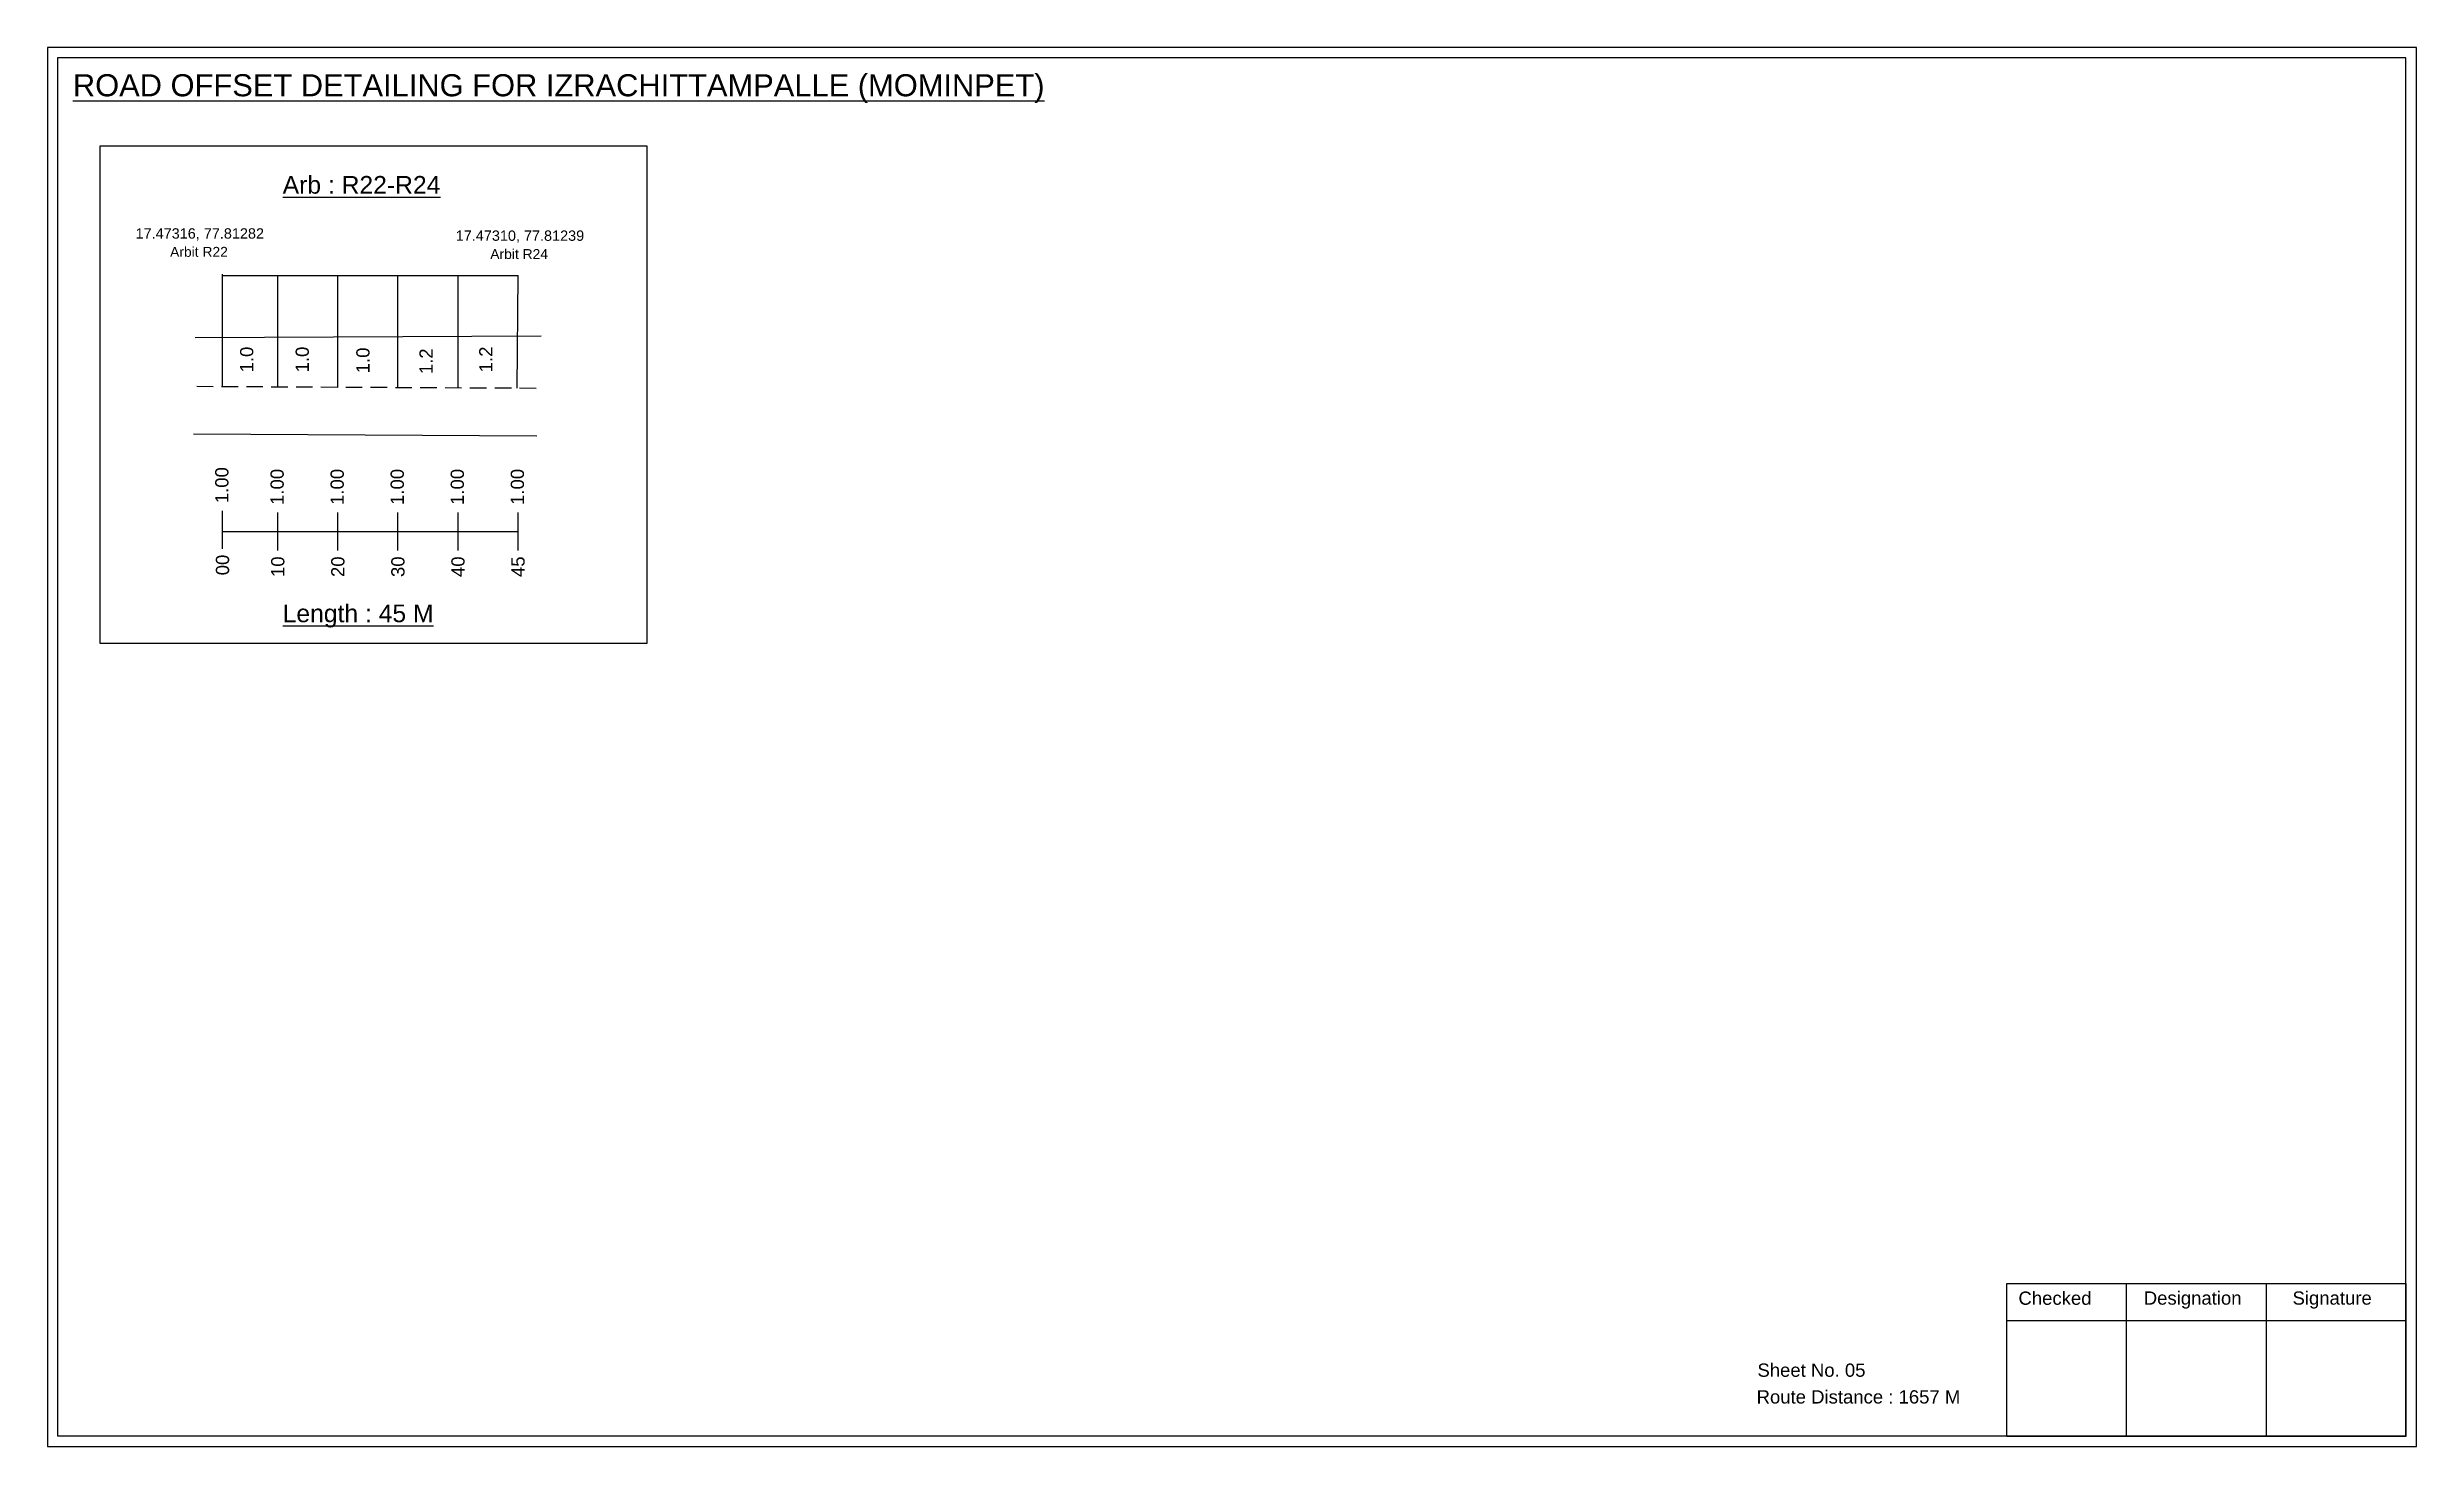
# Model space of a CAD drawing. Header units: inches. Extents: x 434 to 6095, y 540 to 1040.
# Drawn here: x 5558 to 6095, y 646 to 962 of the extents above; entities that cross this region are included whole.
import ezdxf

# ---------------------------------------------------------------- set-up
doc = ezdxf.new("R2010")
doc.units = ezdxf.units.IN
doc.header["$MEASUREMENT"] = 0
doc.linetypes.add('DASHED2', pattern=[0.375, 0.25, -0.125])
doc.layers.add('PDF_Geometry', color=7, linetype='Continuous')
doc.layers.add('PDF_Text', color=5, linetype='Continuous')
doc.styles.add('PDF Arial', font='arial.ttf')
doc.styles.get("Standard").update_dxf_attribs({"font": 'arial.ttf'})

msp = doc.modelspace()

# ---------------------------------------------------------------- texts
at = {"color": 242, "true_color": 0xcd2027}
for s, height, p in [('%%UROAD OFFSET DETAILING FOR IZRACHITTAMPALLE (MOMINPET)', 5, (5563.81, 951.37)), ('%%UArb : R22-R24', 4, (5611.31, 929.33)), ('%%ULength : 45 M', 4, (5611.31, 832.33))]:
    msp.add_text(s, height=height, dxfattribs=at).set_placement(p)
at = {"color": 5}
for s, height, p in [('17.47316, 77.81282', 2.34, (5578, 919.16)), ('Arbit R22', 2.246, (5585.82, 915.04)), ('17.47310, 77.81239', 2.34, (5650.5, 918.66)), ('Arbit R24', 2.246, (5658.32, 914.54))]:
    msp.add_text(s, height=height, dxfattribs=at).set_placement(p)
for s, p in [('1.0', (5604.66, 888.87)), ('1.0', (5617.24, 888.87)), ('1.0', (5630.98, 888.68)), ('1.2', (5645.29, 888.48)), ('1.2', (5658.81, 888.9))]:
    msp.add_text(s, height=3, rotation=90).set_placement(p)
at = {"color": 217, "true_color": 0x93278f}
for s, p in [('1.00', (5599.03, 859.27)), ('1.00', (5611.55, 858.88)), ('1.00', (5625.15, 858.88)), ('1.00', (5638.75, 858.88)), ('1.00', (5652.35, 858.88)), ('1.00', (5665.95, 858.88)), ('00', (5599.18, 842.95)), ('10', (5611.7, 842.56)), ('20', (5625.3, 842.56)), ('30', (5638.9, 842.56)), ('40', (5652.5, 842.56)), ('45', (5666.1, 842.56))]:
    msp.add_text(s, height=3, rotation=90, dxfattribs=at).set_placement(p)
for s, p in [('Sheet No. 05', (5945.25, 661.53)), ('Route Distance : 1657 M', (5945.06, 655.48))]:
    msp.add_text(s, height=3).set_placement(p)
at = {"layer": 'PDF_Text', "color": 7, "attachment_point": 7, "style": 'PDF Arial'}
for s, insert, char_height in [('Checked', (6004.35, 677.78), 3.001), ('Designation', (6032.73, 676.95), 3.0006), ('Signature', (6066.41, 676.95), 3.001)]:
    msp.add_mtext(s, dxfattribs=dict(at, insert=insert, char_height=char_height))

# ---------------------------------------------------------------- linework, layer by layer
for p, q in [((5597.7, 885.59), (5597.7, 911.12)), ((5610.22, 885.54), (5610.22, 910.82)), ((5623.82, 885.48), (5623.82, 910.82)), ((5637.42, 885.54), (5637.42, 910.82)), ((5651.02, 885.28), (5651.02, 910.82)), ((5664.4, 885.32), (5664.62, 910.82)), ((5591.5, 896.79), (5669.87, 897.15)), ((5591.13, 874.94), (5668.86, 874.51))]:
    msp.add_line(p, q)
at = {"color": 5}
msp.add_line((5597.7, 910.82), (5664.62, 910.82), dxfattribs=at)
at = {"linetype": 'DASHED2', "ltscale": 15}
msp.add_line((5591.84, 885.73), (5670.13, 885.32), dxfattribs=at)
at = {"color": 217, "true_color": 0x93278f}
for p, q in [((5597.7, 848.97), (5597.7, 857.53)), ((5610.22, 848.59), (5610.22, 857.14)), ((5623.82, 848.59), (5623.82, 857.14)), ((5637.42, 848.59), (5637.42, 857.14)), ((5651.02, 848.59), (5651.02, 857.14)), ((5664.62, 848.59), (5664.62, 857.14)), ((5597.7, 852.86), (5664.62, 852.87))]:
    msp.add_line(p, q, dxfattribs=at)
msp.add_lwpolyline([(5570, 940.18), (5693.8, 940.18), (5693.8, 827.5), (5570, 827.5)], close=True)
at = {"layer": 'PDF_Geometry'}
for points in [[(5558.03, 962.44), (5558.03, 645.73), (6094.51, 645.73), (6094.51, 962.44)], [(5560.36, 960.11), (5560.36, 648.15), (6092.09, 648.15), (6092.09, 960.11)]]:
    msp.add_lwpolyline(points, close=True, dxfattribs=at)
at = {"layer": 'PDF_Geometry', "color": 242, "true_color": 0xcc1f26}
msp.add_lwpolyline([(6092.09, 648.05), (6001.75, 648.05), (6001.75, 682.67), (6092.09, 682.67)], close=True, dxfattribs=at)
for points in [[(6028.73, 682.67), (6028.73, 648.05)], [(6060.45, 682.67), (6060.45, 648.05)], [(6001.75, 674.29), (6092.09, 674.29)]]:
    msp.add_lwpolyline(points, dxfattribs=at)

msp.set_redraw_order([(e.dxf.handle, doc.entitydb.next_handle()) for e in msp.query("TEXT MTEXT ATTDEF DIMENSION ARC_DIMENSION")])  # texts and dimensions are drawn at this point

doc.saveas('drawing.dxf')
